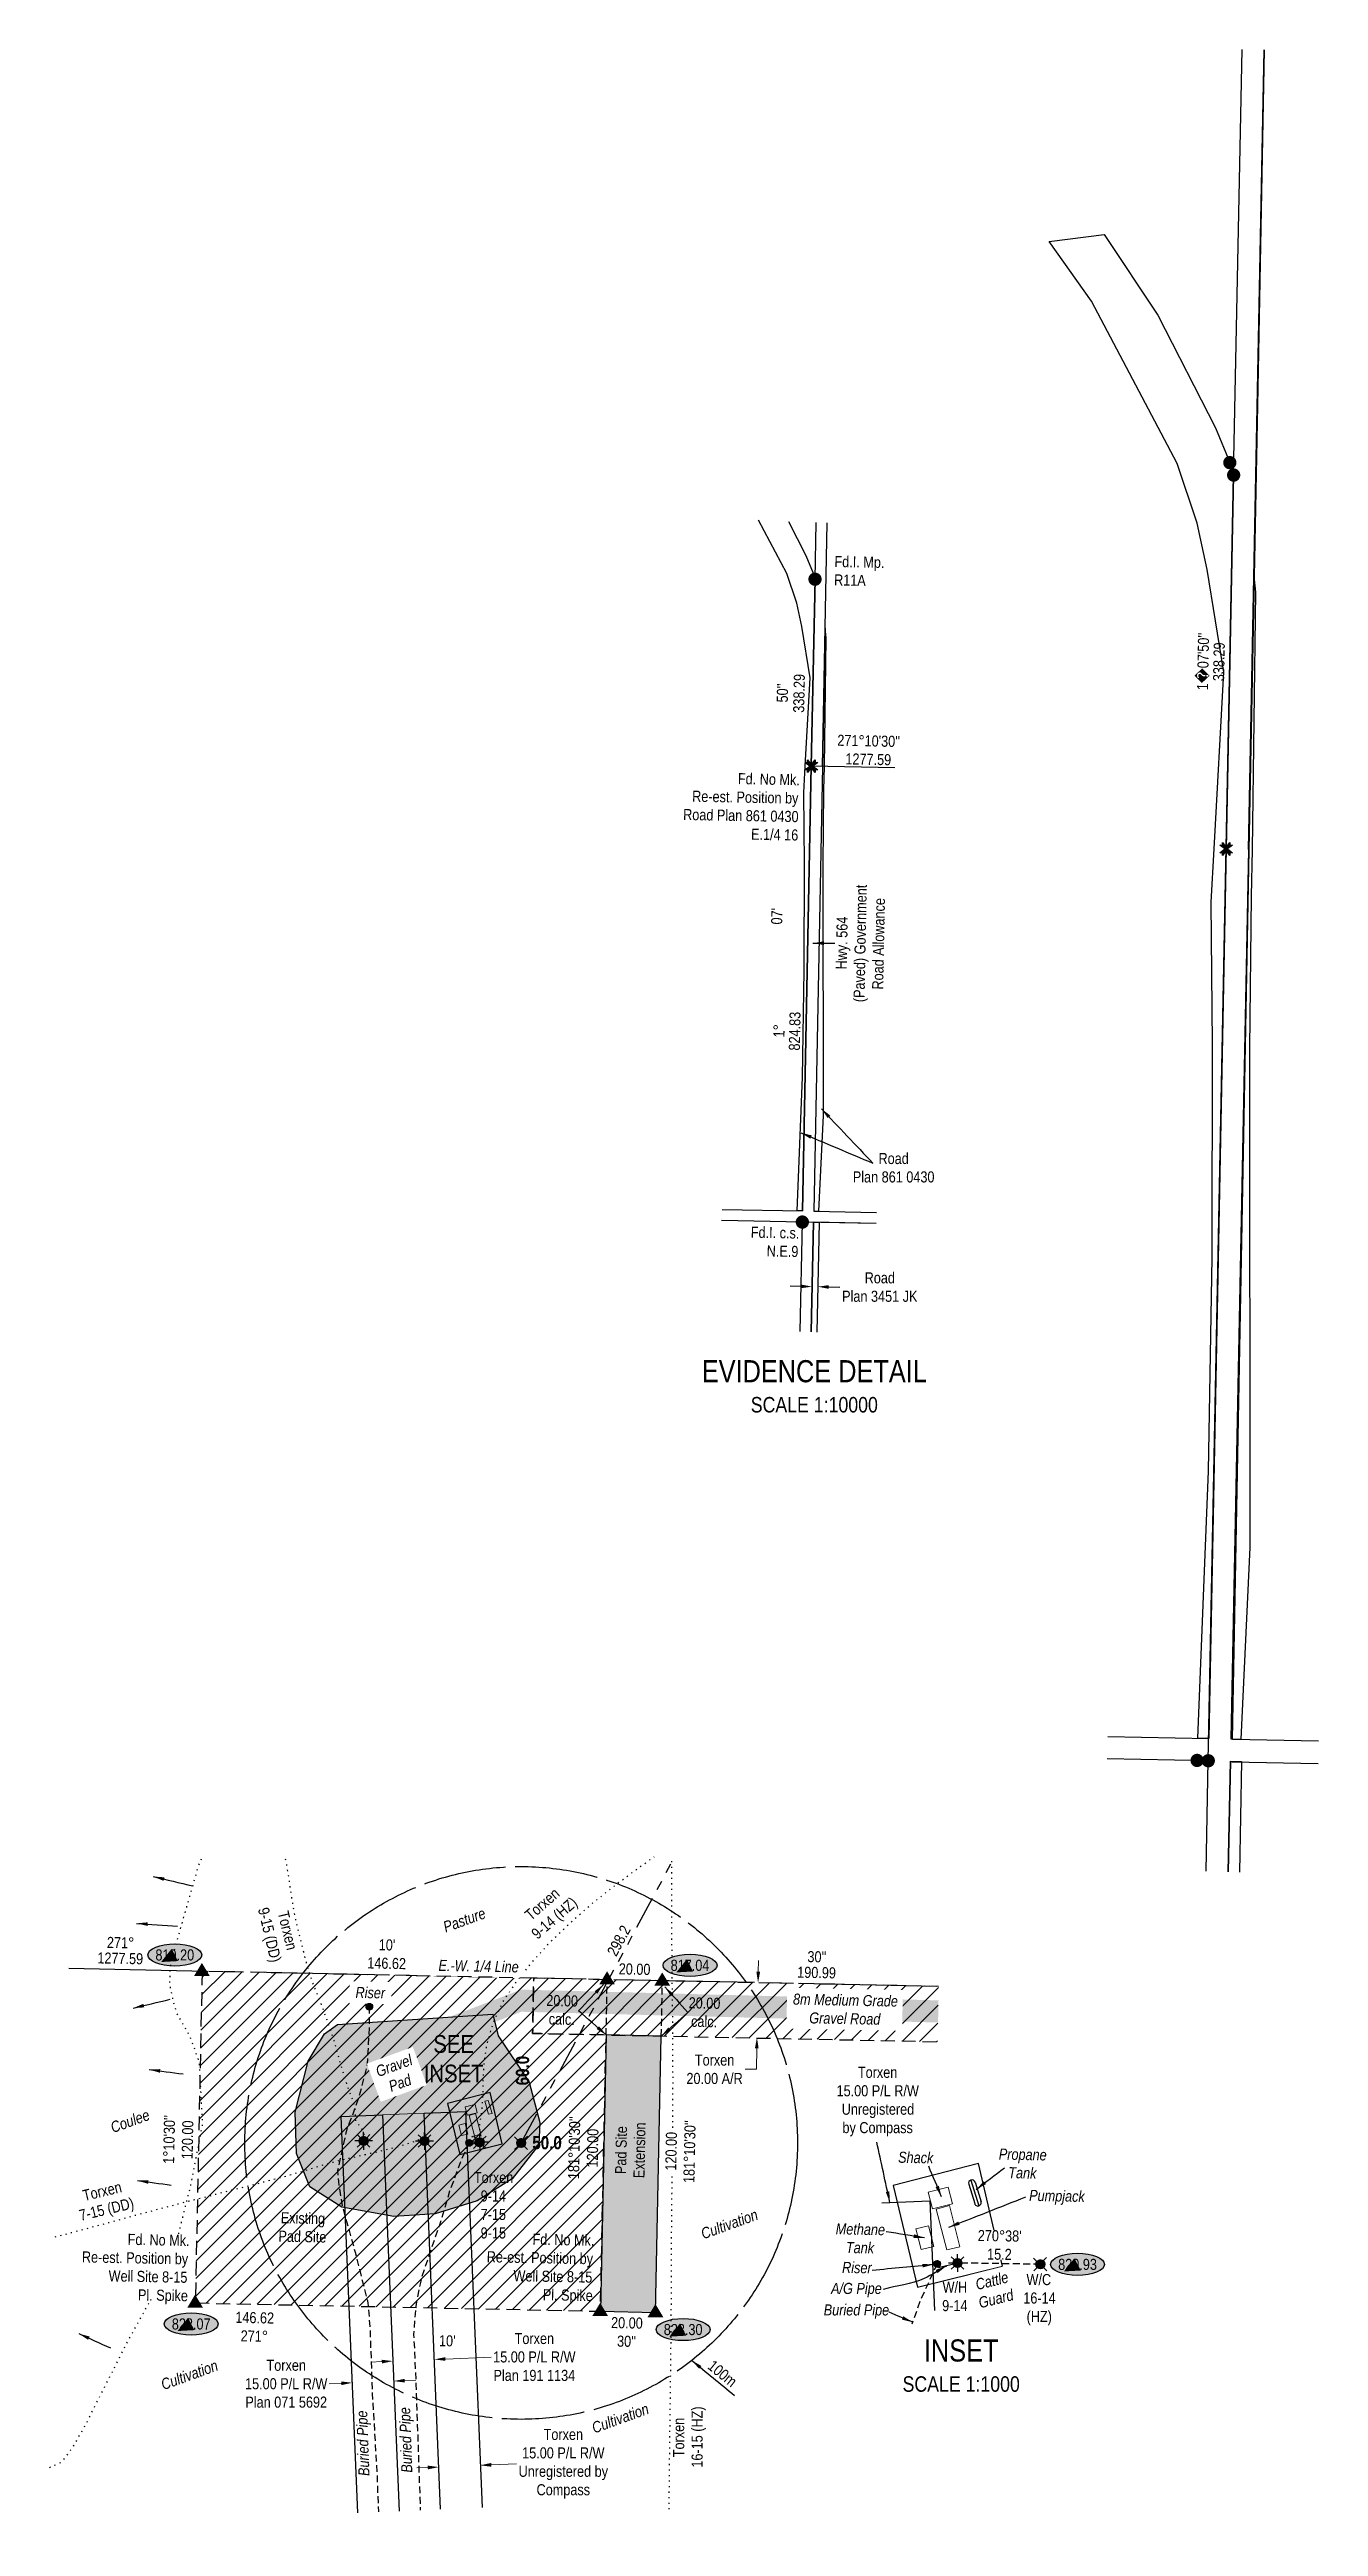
# Model space of a CAD drawing. Extents: x 396737 to 401088, y 5683157 to 5686607.
# Drawn here: x 396737 to 397885, y 5683479 to 5685718 of the extents above; entities that cross this region are included whole.
import ezdxf
from ezdxf.enums import TextEntityAlignment as Align

# ---------------------------------------------------------------- set-up
doc = ezdxf.new("R2010")
doc.units = 0
doc.header["$LTSCALE"] = 5
doc.header["$PDSIZE"] = 0.5
for name, pattern in [('foc-ACCESSROAD', [3.75, 2.5, -1.25]), ('foc-BUFFER', [16.75, 15, -1.75]), ('foc-DOT', [1, 0.2, -0.8]), ('foc-DRILLPATH', [14.75, 6, -1.75, 1.75, -1.75, 1.75, -1.75]), ('foc-QUARTERLINE', [33, 25, -3, 2, -3]), ('foc-TIELINE', [1.875, 1.25, -0.625]), ('foc-TOPO', [1, 0.2, -0.8]), ('foc-TRAV', [1.875, 1.25, -0.625]), ('UG_PIPE', [1.875, 1.25, -0.625])]:
    doc.linetypes.add(name, pattern=pattern)
doc.layers.get('Defpoints').update_dxf_attribs({"color": 9})
for name, color, linetype in [('AB_SEC_N83UTMz12', 7, 'Continuous'), ('ABADATA-DRILL', 8, 'foc-DOT'), ('ABADATA-DRILL-T', 8, 'Continuous'), ('AS-FENCE', 48, 'foc-FENCE'), ('AS-PIPE-AG', 44, 'Continuous'), ('AS-PIPE-UG', 44, 'UG_PIPE'), ('AS-PIPE-UG-T', 44, 'Continuous'), ('AS-ROADS', 254, 'Continuous'), ('AS-SYMBOL', 7, 'Continuous'), ('AUX-BUFFER', 7, 'foc-BUFFER'), ('C-AR', 13, 'foc-ACCESSROAD'), ('C-RW', 13, 'Continuous'), ('C-WS', 13, 'foc-ACCESSROAD'), ('DETAIL-T', 7, 'Continuous'), ('L-BD', 7, 'Continuous'), ('L-MON', 1, 'Continuous'), ('L-QSEC', 8, 'foc-QUARTERLINE'), ('L-ROAD-T', 7, 'Continuous'), ('L-SEC', 7, 'Continuous'), ('L-TITLEDB', 4, 'Continuous'), ('P-ELEVATION', 7, 'Continuous'), ('P-PDRILLPATH', 12, 'foc-DRILLPATH'), ('P-PROPOSED', 10, 'Continuous'), ('P-PROPOSED-EXISTING-H', 59, 'Continuous'), ('P-PROPOSED-H', 21, 'Continuous'), ('P-TRAV', 4, 'foc-TRAV'), ('P-TXT', 4, 'Continuous'), ('T-GENERAL', 48, 'foc-TOPO'), ('T-SLOPE', 48, 'Continuous'), ('T-TIE', 201, 'foc-TIELINE')]:
    doc.layers.add(name, color=color, linetype=linetype)
for name, color, linetype, lineweight in [('AS-GENERAL', 48, 'Continuous', 18), ('C-AR-T', 13, 'Continuous', 9), ('C-RW-T', 13, 'Continuous', 9), ('C-WS-T', 13, 'Continuous', 9), ('T-TEXT', 48, 'Continuous', 18)]:
    doc.layers.add(name, color=color, linetype=linetype, lineweight=lineweight)
doc.layers.add('P-75m DRAINAGE AREA', color=7, linetype='Continuous', true_color=0xf1f8f1)
doc.styles.add('60L', font='ARIALN.TTF', dxfattribs={"height": 7.35})
doc.styles.add('80', font='ARIALN.TTF', dxfattribs={"height": 10})
doc.styles.add('80CG', font='ARIALN.TTF', dxfattribs={"height": 10})
doc.styles.add('80L', font='ARIALN.TTF', dxfattribs={"height": 10})
doc.styles.add('80LS', font='ARIALNI.TTF', dxfattribs={"height": 10})
doc.styles.add('foc-LtypeFont', font='ARIALN.TTF', dxfattribs={"height": 7.35})
doc.linetypes.add('foc-FENCE', pattern='A,10,-1,["X",foc-LtypeFont,S=0.2,R=0,X=-0.625,Y=-0.75],-1.24', length=12.24)
doc.dimstyles.new('Compass 5 000', dxfattribs={"dimscale": 5, "dimtxt": 9, "dimasz": 2, "dimexe": 0.2, "dimexo": 0.0625, "dimgap": 0.5, "dimtad": 0, "dimtih": 1, "dimtoh": 1, "dimzin": 0, "dimdsep": 46, "dimtxsty": '80CG', "dimcen": 0.1, "dimse1": 1, "dimse2": 1, "dimclrd": 256, "dimclrt": 256, "dimaunit": 1, "dimadec": 4, "dimazin": 0, "dimtfac": 0.06, "dimtofl": 0, "dimtmove": 0, "dimatfit": 1, "dimfxl": 0.2, "dimtolj": 1, "dimtzin": 0, "dimlwd": -1, "dimarcsym": 0})
pattern_1 = [(45, (162.951, 2318.957), (-7.85451839, 7.85451839), [])]

msp = doc.modelspace()

# ---------------------------------------------------------------- texts
at = {"insert": (397337.9, 5683629.785), "char_height": 9.9959, "attachment_point": 1, "rotation": 320.799737, "style": '60L'}
msp.add_mtext_dynamic_manual_height_columns('100m', width=28.38028, gutter_width=47.481, heights=[0], dxfattribs=at)
at = {"layer": 'ABADATA-DRILL', "char_height": 10, "attachment_point": 1, "style": '80L'}
for s, insert, rotation in [('\\pi10.09681;Torxen\\P\\pi3.44947;9-14 (HZ)', (397158.423, 5684026.833), 40.902108), ('\\pi10.09681;Torxen\\P\\pi2.81509;9-15 (DD)', (396950.922, 5684045.769), 283.570844), ('\\pi10.09681;Torxen\\P\\pi0.64933;16-15 (HZ)', (397301.232, 5683531.094), 90.03146)]:
    msp.add_mtext_dynamic_manual_height_columns(s, width=54.75705, gutter_width=50, heights=[0], dxfattribs=dict(at, insert=insert, rotation=rotation))
at = {"layer": 'AS-GENERAL', "style": '80LS'}
for s, height, p in [('Coulee', 9.9957, (396794.752, 5683834.206)), ('Cultivation', 9.99569, (397328.642, 5683738.142)), ('Cultivation', 9.99569, (396840.349, 5683601.8)), ('Cultivation', 9.99569, (397229.995, 5683562.619))]:
    msp.add_text(s, height=height, rotation=20, dxfattribs=at).set_placement(p)
at = {"layer": 'AS-PIPE-UG', "insert": (397437.106, 5683679.367), "char_height": 9.99569, "attachment_point": 1, "style": '80LS', "bg_fill": 3, "box_fill_scale": 1.15, "bg_fill_color": 256, "bg_fill_true_color": 256, "bg_fill_transparency": 0}
msp.add_mtext_dynamic_manual_height_columns('\\pi0.29544;Buried Pipe', width=59.01044, gutter_width=50, heights=[0], dxfattribs=at)
at = {"layer": 'C-AR-T', "insert": (397440.282, 5683894.189), "char_height": 9.99592, "width": 90.58827, "attachment_point": 1, "style": '80L'}
msp.add_mtext('\\pi28.01946;Torxen\\P\\pi8.72652;15.00 P/L R/W\\P\\pi13.37674;Unregistered\\P\\pi14.05859;by Compass', dxfattribs=at)
at = {"layer": 'C-WS-T', "style": '80L'}
for s, p in [('Torxen', (397121.035, 5683789.109)), ('9-14', (397127.195, 5683772.402)), ('7-15', (397127.116, 5683755.694)), ('9-15', (397127.15, 5683738.986))]:
    msp.add_text(s, height=10, dxfattribs=at).set_placement(p)
at = {"layer": 'C-WS-T', "char_height": 10, "attachment_point": 1, "style": '80L'}
for s, width, insert in [('\\pi6.89859;W/H \\P\\pi6.52342;9-14', 34.94997, (397537.979, 5683699.947)), ('\\pi10.97573;W/C \\P\\pi8.04258;16-14\\P\\pi11.03712;(HZ)', 43.58857, (397609.819, 5683706.828))]:
    msp.add_mtext_dynamic_manual_height_columns(s, width=width, gutter_width=50, heights=[0], dxfattribs=dict(at, insert=insert))
at = {"layer": 'DETAIL-T', "color": 3, "attachment_point": 5, "style": '80CG'}
for s, insert, char_height, width in [('EVIDENCE DETAIL\\P{\\H0.7x;SCALE 1:10000}', (397428.886, 5684509.34), 19.99184, 202.92755), ('{\\fArial Narrow|b1|i0|c0|p34;50.0}', (397187.204, 5683825.497), 11.9951, 53.76971), ('INSET\\P{\\H0.7x;SCALE 1:1000}', (397561.711, 5683623.941), 19.99184, 105.46255)]:
    msp.add_mtext(s, dxfattribs=dict(at, insert=insert, char_height=char_height, width=width))
at = {"layer": 'DETAIL-T', "color": 3, "insert": (397165.041, 5683890.754), "char_height": 11.9951, "width": 53.76971, "attachment_point": 5, "rotation": 90, "style": '80CG'}
msp.add_mtext('{\\fArial Narrow|b1|i0|c0|p34;60.0}', dxfattribs=at)
at = {"layer": 'L-BD', "style": '80L'}
for s, rotation, p in [("1�07'50''", 88.8692, (397779.769, 5685164.774)), ('338.29', 88.8692, (397794.76, 5685164.478)), ("50''", 88.8692, (397400.045, 5685136.281)), ('338.29', 88.8692, (397415.036, 5685135.985)), ("07'", 88.8704, (397394.934, 5684934.446)), ('1°', 88.8704, (397396.89, 5684830.829)), ('824.83', 88.8704, (397411.131, 5684830.548)), ('298.2', 61.7265, (397252.109, 5684008.199)), ('271°', 358.8244, (396801.531, 5684006.484)), ('1277.59', 358.8244, (396801.239, 5683992.243)), ('20.00', 358.8244, (397266.36, 5683982.5)), ('190.99', 358.8244, (397430.948, 5683979.433)), ("30''", 358.8244, (397431.24, 5683993.674))]:
    msp.add_text(s, height=9.9959, rotation=rotation, dxfattribs=at).set_placement(p, align=Align.MIDDLE)
at = {"layer": 'L-BD', "attachment_point": 2, "style": '80L'}
for s, insert, char_height, width, rotation in [("271°10'30'' 1277.59", (397478.16, 5685097.999), 9.99592, 56.94785, 358.8244), ('20.00\\Pcalc.', (397200.957, 5683958.92), 9.9959, 28.86154, 358.8244), ('20.00\\Pcalc.', (397329.702, 5683956.788), 9.9959, 28.86154, 358.8244), ("1°10'30'' 120.00", (396840.385, 5683828.576), 9.99592, 41.59582, 88.8244), ("181°10'30'' 120.00", (397206.695, 5683821.096), 9.99592, 41.59582, 88.8244), ('146.62\\P271°', (396922.922, 5683672.367), 9.9959, 41.59582, 358.8244), ("20.00\\P30'' ", (397259.533, 5683667.676), 9.9959, 41.59582, 358.8244), ("\\P10'", (397097.398, 5683668.113), 9.9959, 14.46654, 358.8244)]:
    msp.add_mtext(s, dxfattribs=dict(at, insert=insert, char_height=char_height, width=width, rotation=rotation))
at = {"layer": 'L-MON', "attachment_point": 1, "rotation": 358.908364, "style": '80L'}
for s, width, insert, char_height in [('Fd.I. Mp.\\PR11A', 62.82448, (397447.21, 5685260.207), 9.9959), ('\\pi49.89541;Fd. No Mk.\\P\\pi8.82081;Re-est. Position by\\P\\pi0.97954;Road Plan 861 0430\\P\\pi62.74145;E.1/4 16', 103.95242, (397310.027, 5685064.828), 9.99591), ('\\pi3.24079;Fd.I. c.s.\\P\\pi17.9551;N.E.9', 45.22225, (397368.318, 5684653.872), 9.99591), ('\\pi49.89541;Fd. No Mk.\\P\\pi8.82081;Re-est. Position by\\P\\pi33.30602;Well Site 8-15\\P\\pi60.1436;Pl. Spike', 103.95242, (397124.277, 5683744.295), 9.99591)]:
    msp.add_mtext_dynamic_manual_height_columns(s, width=width, gutter_width=50, heights=[0], dxfattribs=dict(at, insert=insert, char_height=char_height))
at = {"layer": 'L-ROAD-T', "insert": (397448.677, 5684910.308), "char_height": 9.99182, "width": 117.53022, "attachment_point": 2, "rotation": 88.828806, "style": '80L'}
msp.add_mtext('Hwy. 564\\P(Paved) Government \\PRoad Allowance', dxfattribs=at)
at = {"layer": 'L-TITLEDB', "insert": (397500.623, 5684707.002), "char_height": 9.99592, "attachment_point": 5, "style": '80CG'}
msp.add_mtext('\\A1;Road\\PPlan 861 0430', dxfattribs=at)
at = {"layer": 'P-TXT', "char_height": 10, "attachment_point": 1, "style": '80L'}
for s, insert, rotation in [('\\pi3.84263;Pad Site\\P\\pi0.50362;Extension', (397248.591, 5683793.474), 88.813267), ('\\pi5.5957;Existing \\P\\pi3.84263;Pad Site', (396940.925, 5683762.892), 358.813267)]:
    msp.add_mtext_dynamic_manual_height_columns(s, width=49.60887, gutter_width=50, heights=[0], dxfattribs=dict(at, insert=insert, rotation=rotation))
at = {"layer": 'T-SLOPE', "insert": (397453.838, 5683717.91), "char_height": 9.99569, "attachment_point": 1, "rotation": 358.830191, "style": '80LS', "bg_fill": 2}
msp.add_mtext_dynamic_manual_height_columns('\\pi0.3193;Riser', width=27.8097, gutter_width=50, heights=[0], dxfattribs=at)
at = {"layer": 'T-TEXT', "style": '80LS'}
msp.add_text('Pasture', height=9.9959, rotation=20, dxfattribs=at).set_placement((397112.391, 5684026.916), align=Align.MIDDLE_CENTER)

# ---------------------------------------------------------------- blocks, each defined once
blk = doc.blocks.new('fdia')
at = {"color": 255, "const_width": 1}
blk.add_lwpolyline([(-0.5, 0, 1), (0.5, 0, 1)], format="xyb", close=True, dxfattribs=at)
blk = doc.blocks.new('Fdiaa')
blk.add_blockref('fdia', (0, 0))
blk = doc.blocks.new('fdib')
at = {"color": 1, "const_width": 1.6}
blk.add_lwpolyline([(-0.4, 0, 1), (0.4, 0, 1)], format="xyb", close=True, dxfattribs=at)
at = {"color": 1}
blk.add_circle((0, 0), 0.8, dxfattribs=at)
blk = doc.blocks.new('Fdibb')
blk.add_blockref('fdib', (0, 0))
blk = doc.blocks.new('fdicc')
for name in ['Fdibb', 'Fdiaa']:
    blk.add_blockref(name, (0, 0))
blk = doc.blocks.new('FDI')
blk.add_blockref('fdicc', (0, 0))
blk = doc.blocks.new('TEMP')
h = blk.add_hatch(color=255)
h.dxf.hatch_style = 1
h.paths.add_polyline_path([(0, 0.25), (-0.67, 1.15), (-0.67, 0.67), (-1.15, 0.67), (-0.25, 0), (-1.15, -0.67), (-0.67, -0.67), (-0.67, -1.15), (0, -0.25), (0.67, -1.15), (0.67, -0.67), (1.15, -0.67), (0.25, 0), (1.15, 0.67), (0.67, 0.67), (0.67, 1.15)])
h.paths.add_polyline_path([(0.57, 0.85), (0.57, 0.57), (0.85, 0.57), (0.08, 0), (0.85, -0.57), (0.57, -0.57), (0.57, -0.85), (0, -0.08), (-0.57, -0.85), (-0.57, -0.57), (-0.85, -0.57), (-0.08, 0), (-0.85, 0.57), (-0.57, 0.57), (-0.57, 0.85), (0, 0.08)], flags=16)
h = blk.add_hatch(color=1)
h.dxf.hatch_style = 1
h.paths.add_polyline_path([(0, 0.08), (-0.57, 0.85), (-0.57, 0.57), (-0.85, 0.57), (-0.08, 0), (-0.85, -0.57), (-0.57, -0.57), (-0.57, -0.85), (0, -0.08), (0.57, -0.85), (0.57, -0.57), (0.85, -0.57), (0.08, 0), (0.85, 0.57), (0.57, 0.57), (0.57, 0.85)])
at = {"color": 1}
for p, q in [((-0.08, 0), (0.08, 0)), ((0, 0.08), (0, -0.08))]:
    blk.add_line(p, q, dxfattribs=at)
at = {"color": 255, "flags": 128}
blk.add_lwpolyline([(-0.25, 0), (-1.15, 0.67), (-0.67, 0.67), (-0.67, 1.15), (0, 0.25), (0.67, 1.15), (0.67, 0.67), (1.15, 0.67), (0.25, 0), (1.15, -0.67), (0.67, -0.67), (0.67, -1.15), (0, -0.25), (-0.67, -1.15), (-0.67, -0.67), (-1.15, -0.67)], close=True, dxfattribs=at)
at = {"color": 1, "flags": 128}
blk.add_lwpolyline([(-0.08, 0), (-0.85, 0.57), (-0.57, 0.57), (-0.57, 0.85), (0, 0.08), (0.57, 0.85), (0.57, 0.57), (0.85, 0.57), (0.08, 0), (0.85, -0.57), (0.57, -0.57), (0.57, -0.85), (0, -0.08), (-0.57, -0.85), (-0.57, -0.57), (-0.85, -0.57)], close=True, dxfattribs=at)
blk = doc.blocks.new('GAS')
h = blk.add_hatch(color=255)
h.dxf.hatch_style = 1
edge = h.paths.add_edge_path()
edge.add_arc((0, 0), 0.9, 0, 360)
for p, q in [((-0.81, 0), (-1.62, 0)), ((-0.57, 0.57), (-1.14, 1.14)), ((0, 0.81), (0, 1.62)), ((0.57, 0.57), (1.14, 1.14)), ((1.62, 0), (0.81, 0)), ((-0.57, -0.57), (-1.14, -1.14)), ((0, -0.81), (0, -1.62)), ((1.14, -1.14), (0.57, -0.57))]:
    blk.add_line(p, q)
blk.add_circle((0, 0), 0.8)
blk = doc.blocks.new('RISER')
h = blk.add_hatch(color=255)
h.dxf.hatch_style = 1
edge = h.paths.add_edge_path()
edge.add_arc((0, 0), 0.7, 0, 360)
blk.add_hatch(color=48).paths.add_polyline_path([(0.58, -0.15), (-0.58, -0.15, 0.774597)])
at = {"color": 48}
blk.add_line((-0.58, -0.15), (0.58, -0.15), dxfattribs=at)
blk.add_circle((0, 0), 0.6, dxfattribs=at)
blk = doc.blocks.new('STRIA')
blk.add_hatch(color=255).paths.add_polyline_path([(-0.04, 1.52), (-1.47, -0.87), (1.39, -0.87)])
blk = doc.blocks.new('STRIAA')
blk.add_blockref('STRIA', (0, 0))
blk = doc.blocks.new('STRIB')
at = {"color": 1}
blk.add_solid([(-1.12, -0.67), (-0.04, 1.13), (1.04, -0.67)], dxfattribs=at)
blk = doc.blocks.new('STRIBB')
blk.add_blockref('STRIB', (0, 0))
blk = doc.blocks.new('STRICC')
for name in ['STRIAA', 'STRIBB']:
    blk.add_blockref(name, (0, 0))
blk = doc.blocks.new('fdspike')
blk.add_blockref('STRICC', (0, 0))
blk = doc.blocks.new('TRIA')
blk.add_hatch(color=255).paths.add_polyline_path([(-0.04, 1.52), (-1.47, -0.87), (1.39, -0.87)])
blk = doc.blocks.new('TRIAA')
blk.add_blockref('TRIA', (0, 0))
blk = doc.blocks.new('TRIB')
at = {"color": 1}
blk.add_lwpolyline([(-1.12, -0.67), (-0.04, 1.13), (1.04, -0.67)], close=True, dxfattribs=at)
blk = doc.blocks.new('TRIBB')
blk.add_blockref('TRIB', (0, 0))
blk = doc.blocks.new('TRICC')
for name in ['TRIAA', 'TRIBB']:
    blk.add_blockref(name, (0, 0))
blk = doc.blocks.new('plspike')
blk.add_blockref('TRICC', (0, 0))
blk = doc.blocks.new('WC')
at = {"layer": 'L-MON'}
h = blk.add_hatch(color=255, dxfattribs=at)
h.dxf.hatch_style = 1
edge = h.paths.add_edge_path()
edge.add_arc((0, 0), 0.9, 0, 360)
at = {"layer": 'L-MON', "color": 240, "flags": 128}
for points in [[(-0.62, 0.5), (-1.23, 1.12)], [(0.52, 0.61), (1.13, 1.21)], [(-1.18, -1.18), (-0.56, -0.57)], [(1.16, -1.18), (0.56, -0.57)]]:
    blk.add_lwpolyline(points, dxfattribs=at)
at = {"layer": 'L-MON', "color": 240}
for radius in [0.8, 0.373]:
    blk.add_circle((0, 0), radius, dxfattribs=at)
blk = doc.blocks.new('*D440')
at = {"layer": 'C-AR-T', "transparency": 16777216}
for p, q in [((397378.2, 5683980.2), (397378.4, 5683990.2)), ((397376.8, 5683910.9), (397376.5, 5683891.9)), ((397376.5, 5683891.9), (397366.5, 5683891.9))]:
    blk.add_line(p, q, dxfattribs=at)
for points in [[(397376.5, 5683980.2), (397379.9, 5683980.1), (397378, 5683970.2)], [(397375.2, 5683910.9), (397378.5, 5683910.9), (397377, 5683920.9)]]:
    blk.add_solid(points, dxfattribs=at)
at = {"layer": 'Defpoints', "color": 0, "transparency": 16777216}
for p in [(397379.7, 5683970.1), (397377, 5683920.9), (397378.7, 5683920.9)]:
    blk.add_point(p, dxfattribs=at)
at = {"layer": 'C-AR-T', "transparency": 16777216, "insert": (397338.7, 5683891.9), "char_height": 10, "attachment_point": 5, "style": '80CG'}
blk.add_mtext('\\A1;Torxen\\P20.00 A/R', dxfattribs=at)
blk = doc.blocks.new('*D441')
at = {"layer": 'C-RW-T', "transparency": 16777216}
for p, q in [((397037.8, 5683627.6), (397027.8, 5683627.2)), ((397095.3, 5683630), (397136.6, 5683631.8))]:
    blk.add_line(p, q, dxfattribs=at)
for points in [[(397037.7, 5683629.3), (397037.9, 5683626), (397047.8, 5683628.1)], [(397095.2, 5683631.7), (397095.3, 5683628.4), (397085.3, 5683629.6)]]:
    blk.add_solid(points, dxfattribs=at)
at = {"layer": 'Defpoints', "color": 0, "transparency": 16777216}
for p in [(397085.3, 5683629.6), (397048.8, 5683605.3), (397086.2, 5683606.9)]:
    blk.add_point(p, dxfattribs=at)
at = {"layer": 'C-RW-T', "transparency": 16777216, "insert": (397175.7, 5683631.8), "char_height": 10, "attachment_point": 5, "style": '80CG'}
blk.add_mtext('\\A1;Torxen\\P15.00 P/L R/W\\PPlan 191 1134', dxfattribs=at)
blk = doc.blocks.new('*D442')
at = {"layer": 'C-RW-T', "transparency": 16777216}
for p, q in [((397001.1, 5683608), (396990.3, 5683607.6)), ((397058.5, 5683610.4), (397068.5, 5683610.9))]:
    blk.add_line(p, q, dxfattribs=at)
for points in [[(397001.1, 5683609.7), (397001.2, 5683606.4), (397011.1, 5683608.5)], [(397058.5, 5683612.1), (397058.6, 5683608.8), (397048.6, 5683610)]]:
    blk.add_solid(points, dxfattribs=at)
at = {"layer": 'Defpoints', "color": 0, "transparency": 16777216}
for p in [(397010.9, 5683614.8), (397011.1, 5683608.5), (397048.3, 5683616.4)]:
    blk.add_point(p, dxfattribs=at)
at = {"layer": 'C-RW-T', "transparency": 16777216, "insert": (396951.3, 5683607.6), "char_height": 10, "attachment_point": 5, "style": '80CG'}
blk.add_mtext('\\A1;Torxen\\P15.00 P/L R/W\\PPlan 071 5692', dxfattribs=at)
blk = doc.blocks.new('*U444')
at = {"color": 48}
for p, q in [((-1.83, 3.92), (-0.75, 0.4)), ((-0.69, 4.28), (0.4, 0.75))]:
    blk.add_line(p, q, dxfattribs=at)
for centre, start, end in [((-1.26, 4.1), 17.0872, 197.0872), ((-0.18, 0.57), 197.0872, 377.0872)]:
    blk.add_arc(centre, 0.6, start, end, dxfattribs=at)
at = {"layer": 'Defpoints'}
blk.add_line((-1.44, 4.67), (0, 0), dxfattribs=at)
blk = doc.blocks.new('*D450')
at = {"layer": 'Defpoints', "color": 0, "transparency": 16777216}
for p in [(397427.1, 5684608.8), (397432.1, 5684608.7), (397432, 5684599.5)]:
    blk.add_point(p, dxfattribs=at)
at = {"layer": 'L-TITLEDB', "transparency": 16777216}
for p, q in [((397416.9, 5684599.8), (397406.9, 5684600)), ((397441.9, 5684599.3), (397451.9, 5684599.1))]:
    blk.add_line(p, q, dxfattribs=at)
for points in [[(397417, 5684601.4), (397416.9, 5684598.1), (397426.9, 5684599.6)], [(397442, 5684600.9), (397441.9, 5684597.6), (397432, 5684599.5)]]:
    blk.add_solid(points, dxfattribs=at)
at = {"layer": 'L-TITLEDB', "transparency": 16777216, "insert": (397488.1, 5684599.1), "char_height": 10, "attachment_point": 5, "style": '80CG'}
blk.add_mtext('\\A1;Road\\PPlan 3451 JK', dxfattribs=at)
blk = doc.blocks.new('we')
at = {"layer": 'P-ELEVATION'}
h = blk.add_hatch(color=111, dxfattribs=at)
h.dxf.hatch_style = 1
edge = h.paths.add_edge_path()
edge.add_ellipse((0, 0), major_axis=(-24.4, 0), ratio=0.410256, start_angle=0, end_angle=360)
at = {"layer": 'P-ELEVATION', "color": 7, "flags": 128}
blk.add_lwpolyline([(0, 0, 12.5, 0, 0), (-12.4, -6.4, 0, 0, 0)], format="xyseb", dxfattribs=at)
at = {"layer": 'P-ELEVATION', "color": 7}
blk.add_ellipse((0, 0), major_axis=(-24.4, 0), ratio=0.410256, dxfattribs=at)
at = {"layer": 'P-ELEVATION', "style": '80'}
blk.add_attdef('ELEVATION', text='', height=10, dxfattribs=at).set_placement((0, 0), align=Align.MIDDLE_CENTER)
blk = doc.blocks.new('*D519')
at = {"layer": 'C-AR-T', "transparency": 16777216}
for p, q in [((397079.3, 5683531.9), (397069.4, 5683531.5)), ((397136.8, 5683534.3), (397159.5, 5683535.3))]:
    blk.add_line(p, q, dxfattribs=at)
for points in [[(397079.3, 5683533.6), (397079.4, 5683530.2), (397089.3, 5683532.3)], [(397136.7, 5683536), (397136.8, 5683532.6), (397126.8, 5683533.9)]]:
    blk.add_solid(points, dxfattribs=at)
at = {"layer": 'Defpoints', "color": 0, "transparency": 16777216}
for p in [(397125, 5683575.4), (397087.6, 5683573.9), (397126.8, 5683533.9)]:
    blk.add_point(p, dxfattribs=at)
at = {"layer": 'C-AR-T', "transparency": 16777216, "insert": (397201.9, 5683535.3), "char_height": 10, "attachment_point": 5, "style": '80CG'}
blk.add_mtext('\\A1;Torxen\\P15.00 P/L R/W\\PUnregistered by\\PCompass', dxfattribs=at)

# ---------------------------------------------------------------- dimensions: what is measured, and where the dimension line sits
at = {"layer": 'C-AR-T', "color": 6}
dim = msp.add_linear_dim(base=(397377.037, 5683920.883), p1=(397379.676, 5683970.143), p2=(397378.702, 5683920.85), angle=268.868164, text='Torxen\\P20.00 A/R', dimstyle='Compass 5 000', dxfattribs=at)
dim.commit()
dim.dimension.update_dxf_attribs({"geometry": '*D440', "text_midpoint": (397338.729, 5683891.919), "dimtype": 161})
at = {"layer": 'L-TITLEDB'}
dim = msp.add_aligned_dim(p1=(397427.112, 5684608.819), p2=(397432.139, 5684608.717), distance=-9.259, text='Road\\PPlan 3451 JK', dimstyle='Compass 5 000', dxfattribs=at)
dim.commit()
dim.dimension.update_dxf_attribs({"geometry": '*D450', "text_midpoint": (397488.072, 5684599.054)})

# ---------------------------------------------------------------- hatches: boundary and pattern name
at = {"layer": 'AS-ROADS'}
h = msp.add_hatch(color=256, dxfattribs=at)
h.dxf.hatch_style = 1
edge = h.paths.add_edge_path()
edge.add_line((397540.789, 5683934.235), (397541.203, 5683954.231))
edge.add_line((397541.203, 5683954.231), (397164.291, 5683963.951))
edge.add_arc((397164.033, 5683953.954), 10, 88.522766, 91.771033)
edge.add_line((397163.724, 5683963.95), (397092.665, 5683936.89))
edge.add_line((397092.665, 5683936.89), (397093.283, 5683916.9))
edge.add_line((397093.283, 5683916.9), (397164.059, 5683943.95))
edge.add_line((397164.059, 5683943.95), (397540.789, 5683934.235))
h = msp.add_hatch(color=256, dxfattribs=at)
h.dxf.hatch_style = 1
h.paths.add_polyline_path([(397138.245, 5683941.836), (397143.12, 5683922.196), (397171.012, 5683880.351), (397180.777, 5683843.771), (397179.822, 5683823.661), (397155.515, 5683792.851), (397124.097, 5683773.041), (397086.035, 5683761.116), (397048.59, 5683758.923), (397001.49, 5683767.351), (396972.797, 5683785.701), (396960.675, 5683815.836), (396959.42, 5683853.158), (396971.167, 5683899.193), (396985.882, 5683923.976), (396997.7, 5683932.408)])
at = {"layer": 'P-PROPOSED-EXISTING-H'}
h = msp.add_hatch(dxfattribs=at)
h.set_pattern_fill('ANSI31', color=256, scale=3.498572)
h.set_pattern_definition(pattern_1)
h.paths.add_polyline_path([(397175.141, 5683974.31), (396875.267, 5683980.536), (396869.13, 5683680.656), (397235.44, 5683673.176), (397240.615, 5683922.984), (397174.121, 5683924.341)])
h = msp.add_hatch(dxfattribs=at)
h.set_pattern_fill('ANSI31', color=256, scale=3.498572)
h.set_pattern_definition(pattern_1)
h.paths.add_polyline_path([(397540.216, 5683916.869), (397541.236, 5683966.839), (397175.141, 5683974.31), (397174.121, 5683924.341)])
at = {"layer": 'P-PROPOSED-H'}
h = msp.add_hatch(color=256, dxfattribs=at)
h.dxf.hatch_style = 1
h.paths.add_polyline_path([(397235.44, 5683673.176), (397285.417, 5683672.126), (397290.532, 5683921.965), (397240.615, 5683922.984)])

# ---------------------------------------------------------------- linework, layer by layer
at = {"layer": 'AB_SEC_N83UTMz12'}
for p, q in [((397829.965, 5685396.065), (397836.112, 5685717.645)), ((397822.281, 5684994.074), (397829.965, 5685396.065)), ((397814.604, 5684592.087), (397822.281, 5684994.074)), ((397806.927, 5684190.1), (397814.604, 5684592.087)), ((397884.809, 5684188.495), (397806.927, 5684190.1)), ((397806.543, 5684170.003), (397884.395, 5684168.399))]:
    msp.add_line(p, q, dxfattribs=at)
at = {"layer": 'ABADATA-DRILL', "flags": 128}
for points in [[(397020.815, 5683827.789), (397020.815, 5683827.789), (397020.992, 5683827.86), (397021.822, 5683833.17), (397019.041, 5683839.276), (397014.473, 5683844.717), (397013.917, 5683848.254), (397014.121, 5683848.45), (397014.111, 5683849.2), (397014.015, 5683850.677), (397013.857, 5683852.781), (397013.535, 5683855.488), (397013.002, 5683858.874), (397012.026, 5683862.669), (397010.507, 5683866.799), (397008.672, 5683871.386), (397006.869, 5683876.298), (397005.099, 5683881.659), (397003.218, 5683887.722), (397001.223, 5683894.338), (396999.091, 5683901.606), (396996.922, 5683909.525), (396994.561, 5683917.874), (396991.756, 5683926.506), (396988.631, 5683935.419), (396985.386, 5683944.61), (396981.893, 5683953.855), (396978.267, 5683962.754), (396974.866, 5683971.597), (396971.965, 5683980.431), (396969.509, 5683989.056), (396967.23, 5683997.753), (396964.931, 5684006.7), (396962.615, 5684016.047), (396960.353, 5684025.594), (396958.44, 5684035.109), (396956.782, 5684044.868), (396955.275, 5684054.7), (396953.89, 5684064.329), (396952.329, 5684073.961), (396950.448, 5684083.801), (396950.408, 5684083.966)], [(397125.03, 5683826.291), (397125.03, 5683826.291), (397125.036, 5683826.616), (397125.568, 5683826.93), (397126.086, 5683826.595), (397125.68, 5683826.278), (397125.284, 5683826.486), (397124.884, 5683826.518), (397124.506, 5683826.351), (397124.282, 5683826.38), (397124.008, 5683826.461), (397123.585, 5683826.569), (397123.163, 5683826.702), (397122.718, 5683826.961), (397122.374, 5683827.293), (397122.082, 5683827.724), (397121.743, 5683828.231), (397121.498, 5683828.511), (397121.277, 5683828.74), (397121.032, 5683828.97), (397120.812, 5683829.224), (397120.493, 5683829.531), (397120.198, 5683829.786), (397120.052, 5683830.014), (397119.957, 5683830.266), (397119.788, 5683830.545), (397119.644, 5683830.873), (397119.353, 5683831.303), (397118.786, 5683831.715), (397118.49, 5683831.921), (397118.834, 5683831.639), (397119.547, 5683831.05), (397120.39, 5683830.658), (397121.219, 5683830.867), (397121.737, 5683831.756), (397121.756, 5683832.706), (397121.44, 5683833.163), (397121.33, 5683832.69), (397121.708, 5683831.582), (397122.089, 5683830.575), (397122.424, 5683829.818), (397122.712, 5683829.237), (397122.852, 5683828.709), (397123.043, 5683828.255), (397123.335, 5683827.849), (397123.704, 5683827.542), (397123.876, 5683827.389), (397123.75, 5683827.341), (397123.372, 5683827.173), (397123.088, 5683826.704), (397123.004, 5683826.255), (397123.046, 5683825.854), (397123.239, 5683825.526), (397123.507, 5683825.145), (397123.673, 5683824.667), (397123.887, 5683824.113), (397124.128, 5683823.683), (397124.546, 5683823.3), (397125.139, 5683822.963), (397125.786, 5683822.775), (397126.185, 5683822.717), (397126.362, 5683822.839), (397126.491, 5683823.011), (397126.618, 5683823.134), (397127.027, 5683823.576), (397127.508, 5683825.142), (397127.734, 5683827.762), (397127.621, 5683830.915), (397127.038, 5683834.278), (397126.437, 5683838.09), (397126.452, 5683842.641), (397127.396, 5683848.673), (397128.64, 5683857.201), (397129.34, 5683868.639), (397129.544, 5683882.813), (397130.434, 5683898.773), (397132.866, 5683914.328), (397138.793, 5683934.666), (397147.279, 5683952.902), (397159.748, 5683971.51), (397175.177, 5683990.584), (397192.247, 5684009.227), (397210.875, 5684026.963), (397229.192, 5684042.83), (397252.179, 5684060.981), (397274.126, 5684077.102), (397284.135, 5684083.966)], [(397297.694, 5683494.101), (397297.729, 5683507.628), (397298.228, 5683554.477), (397298.825, 5683601.274), (397299.374, 5683648.123), (397299.722, 5683694.975), (397299.846, 5683741.832), (397300.27, 5683788.707), (397300.819, 5683835.556), (397301.118, 5683882.434), (397300.942, 5683929.321), (397300.391, 5683976.216), (397300.04, 5684023.107), (397299.964, 5684069.968), (397299.896, 5684083.966)], [(397074.997, 5683826.164), (397074.997, 5683826.164), (397074.975, 5683826.315), (397074.347, 5683827.452), (397072.422, 5683828.716), (397071.389, 5683828.311), (397070.555, 5683827.877), (397068.767, 5683827.237), (397065.065, 5683825.885), (397059.073, 5683823.828), (397050.924, 5683821.413), (397040.973, 5683818.933), (397029.819, 5683816.303), (397016.579, 5683813.138), (397001.335, 5683809.763), (396985.548, 5683805.548), (396968.491, 5683800.258), (396949.225, 5683794.587), (396926.807, 5683788.777), (396901.829, 5683782.544), (396876.241, 5683775.797), (396849.476, 5683768.948), (396821.098, 5683761.456), (396792.16, 5683753.499), (396762.523, 5683745.557), (396741.831, 5683740.133)]]:
    msp.add_lwpolyline(points, dxfattribs=at)
at = {"layer": 'AS-FENCE', "flags": 128}
for points in [[(397108.22, 5683814.948), (397146.675, 5683824.541), (397135.827, 5683870.888), (397097.167, 5683861.003)], [(397522.224, 5683694.87), (397599.134, 5683714.055), (397577.439, 5683806.75), (397500.119, 5683786.98)]]:
    msp.add_lwpolyline(points, close=True, dxfattribs=at)
at = {"layer": 'AS-PIPE-AG', "flags": 128}
for points in [[(397125.902, 5683825.751), (397117.31, 5683823.533), (397116.697, 5683825.353)], [(397558.429, 5683716.78), (397541.244, 5683712.345), (397540.019, 5683715.985)]]:
    msp.add_lwpolyline(points, dxfattribs=at)
at = {"layer": 'AS-PIPE-UG', "flags": 128}
for points in [[(397026.49, 5683948.523), (397026.287, 5683929.271), (397024.505, 5683896.551), (397017.11, 5683866.876), (397012.822, 5683854.863), (397006.125, 5683838.013), (396997.697, 5683800.373), (396998.47, 5683790.353), (397002.072, 5683767.873), (397013.64, 5683726.656), (397025.177, 5683680.788), (397026.967, 5683659.266), (397029.145, 5683598.731), (397033.34, 5683527.268), (397034.642, 5683491.746)], [(397116.697, 5683825.353), (397109.415, 5683809.728), (397099.127, 5683781.621), (397089.527, 5683750.193), (397073.595, 5683703.181), (397068.73, 5683679.921), (397066.41, 5683652.153), (397067.257, 5683640.116), (397068.572, 5683607.073), (397070.475, 5683553.801), (397072.525, 5683493.333)], [(397540.019, 5683715.985), (397525.454, 5683684.735), (397516.996, 5683661.623)]]:
    msp.add_lwpolyline(points, dxfattribs=at)
at = {"layer": 'AS-ROADS', "flags": 128}
msp.add_lwpolyline([(397138.245, 5683941.836), (397143.12, 5683922.196), (397171.012, 5683880.351), (397180.777, 5683843.771), (397179.822, 5683823.661), (397155.515, 5683792.851), (397124.097, 5683773.041), (397086.035, 5683761.116), (397048.59, 5683758.923), (397001.49, 5683767.351), (396972.797, 5683785.701), (396960.675, 5683815.836), (396959.42, 5683853.158), (396971.167, 5683899.193), (396985.882, 5683923.976), (396997.7, 5683932.408)], close=True, dxfattribs=at)
at = {"layer": 'C-RW', "flags": 128}
msp.add_lwpolyline([(397016.043, 5683490.968), (397001.042, 5683849.188), (397038.48, 5683850.756), (397053.477, 5683492.534)], dxfattribs=at)
at = {"layer": 'L-BD'}
msp.add_line((397484.695, 5684656.568), (397418.055, 5684657.945), dxfattribs=at)
at = {"layer": 'L-QSEC', "flags": 128}
for points in [[(397501.702, 5685068.563), (397426.182, 5685070.115)], [(397539.612, 5683966.876), (396747.154, 5683983.161)]]:
    msp.add_lwpolyline(points, dxfattribs=at)
at = {"layer": 'L-SEC'}
for p, q in [((397808.095, 5685333.326), (397815.683, 5685718.049)), ((397821.522, 5684994.822), (397835.786, 5685717.652)), ((397801.417, 5684995.237), (397808.095, 5685333.326)), ((397429.52, 5685239.159), (397430.531, 5685290.41)), ((397436.234, 5685069.907), (397440.577, 5685289.995)), ((397426.182, 5685070.115), (397429.52, 5685239.159)), ((397418.253, 5684667.997), (397426.182, 5685070.115)), ((397436.234, 5685069.908), (397428.307, 5684667.779)), ((397785.559, 5684191.003), (397801.417, 5684995.237)), ((397821.522, 5684994.825), (397805.668, 5684190.566)), ((397418.055, 5684657.945), (397345.039, 5684659.337)), ((397345.453, 5684669.385), (397418.253, 5684667.997)), ((397416.046, 5684559.078), (397418.055, 5684657.945)), ((397428.106, 5684657.732), (397426.093, 5684558.664)), ((397484.693, 5684656.531), (397428.106, 5684657.732)), ((397428.307, 5684667.779), (397485.108, 5684666.574)), ((397694.18, 5684192.744), (397785.559, 5684191.003)), ((397785.164, 5684170.899), (397693.796, 5684172.64)), ((397783.133, 5684070.92), (397785.164, 5684170.899)), ((397805.266, 5684170.473), (397803.234, 5684070.504))]:
    msp.add_line(p, q, dxfattribs=at)
at = {"layer": 'L-TITLEDB', "flags": 128}
for points in [[(397785.559, 5684191.003), (397775.76, 5684191.191), (397785.258, 5684432.839), (397788.632, 5684625.948), (397788.881, 5684819.057), (397787.725, 5684947.09), (397790.414, 5684995.441), (397799.303, 5685155.227), (397784.025, 5685248.06), (397775.051, 5685289.786), (397757.023, 5685343.899), (397679.511, 5685490.424), (397641.143, 5685544.344), (397691.07, 5685550.759), (397739.573, 5685477.835), (397791.744, 5685375.952), (397804.652, 5685344.545), (397808.091, 5685333.338), (397801.417, 5684995.237), (397785.559, 5684191.003)], [(397418.253, 5684667.997), (397413.353, 5684668.091), (397418.102, 5684788.915), (397419.789, 5684885.47), (397419.913, 5684982.025), (397419.336, 5685046.041), (397420.68, 5685070.216), (397425.124, 5685150.11), (397417.486, 5685196.526), (397412.998, 5685217.389), (397403.985, 5685244.445), (397378.534, 5685292.556)], [(397405.485, 5685291.444), (397421.345, 5685260.472), (397427.799, 5685244.768), (397429.518, 5685239.165), (397426.182, 5685070.115), (397418.253, 5684667.997)], [(397805.668, 5684190.566), (397814.882, 5684190.367), (397823.156, 5684363.554), (397822.721, 5684815.142), (397824.131, 5684952.737), (397825, 5684994.75), (397828.209, 5685227.329), (397826.455, 5685244.647), (397821.522, 5684994.822), (397805.668, 5684190.566)], [(397428.307, 5684667.779), (397432.914, 5684667.68), (397437.051, 5684754.273), (397436.833, 5684980.067), (397437.539, 5685048.864), (397437.973, 5685069.871), (397439.577, 5685186.16), (397438.7, 5685194.82), (397436.234, 5685069.907), (397428.307, 5684667.779)], [(397426.093, 5684558.664), (397428.106, 5684657.732)], [(397428.106, 5684657.732), (397433.13, 5684657.619), (397431.119, 5684558.456)], [(397803.234, 5684070.504), (397805.266, 5684170.473)], [(397805.266, 5684170.473), (397815.315, 5684170.246), (397813.288, 5684070.296)]]:
    msp.add_lwpolyline(points, dxfattribs=at)
at = {"layer": 'P-75m DRAINAGE AREA'}
msp.add_line((397785.164, 5684170.899), (397808.091, 5685333.324), dxfattribs=at)
at = {"layer": 'P-PROPOSED', "flags": 128}
msp.add_lwpolyline([(397240.615, 5683922.984), (397235.44, 5683673.176), (397285.417, 5683672.126), (397290.532, 5683921.965)], close=True, dxfattribs=at)
at = {"layer": 'P-TRAV', "flags": 128}
for points in [[(397240.615, 5683922.984), (397241.65, 5683972.953)], [(397290.532, 5683921.965), (397291.555, 5683971.943)]]:
    msp.add_lwpolyline(points, dxfattribs=at)
at = {"layer": 'T-GENERAL', "flags": 128}
msp.add_lwpolyline([(396737.273, 5683532.009), (396748.558, 5683536.914), (396758.956, 5683551.108), (396770.093, 5683570.912), (396808.509, 5683646.88), (396847.545, 5683717.14), (396865.116, 5683787.415), (396875.879, 5683842.868), (396872.623, 5683899.055), (396864.306, 5683921.76), (396852.787, 5683942.038), (396849.369, 5683953.169), (396846.064, 5683968.626), (396846.49, 5683983.975), (396847.148, 5683988.43), (396871.822, 5684075.426), (396875.461, 5684083.765)], dxfattribs=at)
at = {"layer": 'T-TEXT', "flags": 128}
for points in [[(397109.932, 5683832.086), (397115.522, 5683833.388), (397113.117, 5683842.778), (397107.48, 5683841.433)], [(397113.02, 5683857.923), (397114.952, 5683850.356), (397124.022, 5683852.631), (397122.057, 5683860.211)], [(397122.62, 5683851.866), (397127.367, 5683833.231), (397121.46, 5683831.843), (397116.652, 5683850.298)], [(397130.805, 5683862.991), (397133.885, 5683863.838), (397137.6, 5683852.046), (397134.27, 5683851.426)], [(397531.824, 5683780.82), (397535.689, 5683765.685), (397553.829, 5683770.235), (397549.899, 5683785.395)], [(397551.024, 5683768.705), (397560.519, 5683731.435), (397548.704, 5683728.66), (397539.089, 5683765.57)], [(397525.649, 5683729.145), (397536.829, 5683731.75), (397532.019, 5683750.53), (397520.744, 5683747.84)]]:
    msp.add_lwpolyline(points, close=True, dxfattribs=at)

# ---------------------------------------------------------------- block references
at = {"layer": 'ABADATA-DRILL-T', "xscale": 4.999999999999997, "yscale": 4.999999999999997, "zscale": 4.999999999999997}
for p in [(397021.325, 5683827.188), (397076.39, 5683827.088), (397126.322, 5683825.903)]:
    msp.add_blockref('GAS', p, dxfattribs=at)
at = {"layer": 'AS-SYMBOL'}
for p, xscale, yscale, zscale in [((397116.697, 5683825.353), 4.997960149999995, 4.997960149999995, 4.997960149999995), ((397540.019, 5683715.985), 4.997960149999997, 4.997960149999997, 4.997960149999997)]:
    msp.add_blockref('RISER', p, dxfattribs=dict(at, xscale=xscale, yscale=yscale, zscale=zscale))
at = {"layer": 'AS-SYMBOL', "color": 6, "xscale": 4.997960149999995, "yscale": 4.997960149999995, "zscale": 4.997960149999995}
msp.add_blockref('*U444', (397577.654, 5683768.445), dxfattribs=at)
at = {"layer": 'L-MON'}
for name, p, xscale, yscale, zscale in [('FDI', (397804.652, 5685344.545), 4.999999999999995, 4.999999999999995, 4.999999999999995), ('FDI', (397808.091, 5685333.324), 4.999999999999995, 4.999999999999995, 4.999999999999995), ('FDI', (397429.518, 5685239.158), 4.997960149999996, 4.997960149999996, 4.997960149999996), ('TEMP', (397426.182, 5685070.115), 4.997960149999996, 4.997960149999996, 4.997960149999996), ('TEMP', (397801.417, 5684995.237), 4.997960149999995, 4.997960149999995, 4.997960149999995), ('FDI', (397418.055, 5684657.945), 4.997960149999996, 4.997960149999996, 4.997960149999996), ('FDI', (397775.074, 5684171.189), 4.999999999999995, 4.999999999999995, 4.999999999999995), ('FDI', (397785.164, 5684170.899), 4.999999999999995, 4.999999999999995, 4.999999999999995), ('fdspike', (396875.267, 5683980.536), 4.997960149999995, 4.997960149999995, 4.997960149999995), ('fdspike', (397241.65, 5683972.953), 4.997960149999995, 4.997960149999995, 4.997960149999995), ('plspike', (397291.555, 5683971.943), 4.997960149999995, 4.997960149999995, 4.997960149999995), ('WC', (397163.78, 5683825.338), 4.999999999999997, 4.999999999999997, 4.999999999999997), ('plspike', (396869.13, 5683680.656), 4.997960149999995, 4.997960149999995, 4.997960149999995), ('plspike', (397235.44, 5683673.176), 4.997960149999995, 4.997960149999995, 4.997960149999995), ('plspike', (397285.417, 5683672.126), 4.997960149999995, 4.997960149999995, 4.997960149999995)]:
    msp.add_blockref(name, p, dxfattribs=dict(at, xscale=xscale, yscale=yscale, zscale=zscale))
at = {"layer": 'P-75m DRAINAGE AREA'}
for p, values in [((396850.561, 5683995.327), {'ELEVATION': '819.20'}), ((397316.486, 5683985.937), {'ELEVATION': '817.04'}), ((397666.948, 5683715.564), {'ELEVATION': '820.93'}), ((396865.388, 5683661.674), {'ELEVATION': '822.07'}), ((397310.25, 5683656.645), {'ELEVATION': '823.30'})]:
    msp.add_blockref('we', p, dxfattribs=at).add_auto_attribs(values)

msp.set_redraw_order([(e.dxf.handle, doc.entitydb.next_handle()) for e in msp.query("TEXT MTEXT ATTDEF DIMENSION ARC_DIMENSION")])  # texts and dimensions are drawn at this point

# ---------------------------------------------------------------- leaders
at = {"path_type": 1}
msp.add_leader([(397318.037, 5683628.733), (397356.742, 5683597.079)], dimstyle='Compass 5 000', override={"dimgap": 0.5, "dimtad": 0}, dxfattribs=at)
at = {"layer": 'C-AR-T', "path_type": 1}
msp.add_leader([(397497.24, 5683771.548), (397485.4, 5683826.187)], dimstyle='Compass 5 000', override={"dimgap": 0.5, "dimtad": 0}, dxfattribs=at)
at = {"layer": 'L-BD', "path_type": 1}
for points in [[(397238.309, 5683968.68), (397215.754, 5683944.876)], [(397293.687, 5683966.498), (397314.529, 5683943.288)], [(397240.615, 5683922.984), (397215.754, 5683944.876)], [(397290.532, 5683921.965), (397314.529, 5683943.288)]]:
    msp.add_leader(points, dimstyle='Compass 5 000', override={"dimgap": 0.5, "dimtad": 0}, dxfattribs=at)
at = {"layer": 'L-ROAD-T', "path_type": 1}
msp.add_leader([(397427.553, 5684910.079), (397447.568, 5684910.079)], dimstyle='Compass 5 000', override={"dimgap": 0.5, "dimtad": 0}, dxfattribs=at)
at = {"layer": 'L-TITLEDB', "path_type": 1}
for points in [[(397416.685, 5684738.695), (397481.94, 5684711.123)], [(397435.335, 5684760.326), (397481.94, 5684711.123)]]:
    msp.add_leader(points, dimstyle='Compass 5 000', override={"dimgap": 0.5, "dimtad": 0}, dxfattribs=at)
at = {"layer": 'T-TEXT', "path_type": 1}
for points in [[(396831.135, 5684066.211), (396866.812, 5684057.661)], [(396816.051, 5684023.892), (396853.082, 5684021.227)], [(396812.791, 5683947.21), (396846.229, 5683955.195)], [(396827.34, 5683891.747), (396857.985, 5683887.719)], [(396763.731, 5683652.961), (396792.352, 5683639.996)]]:
    msp.add_leader(points, dimstyle='Compass 5 000', override={"dimgap": 0.5, "dimtad": 0}, dxfattribs=at)

# ---------------------------------------------------------------- next in the draw order: texts
at = {"layer": 'ABADATA-DRILL', "insert": (396756.516, 5683780.099), "char_height": 10, "attachment_point": 1, "rotation": 13.415613, "style": '80L', "bg_fill": 3, "box_fill_scale": 1.15, "bg_fill_color": 256, "bg_fill_true_color": 256, "bg_fill_transparency": 0}
msp.add_mtext_dynamic_manual_height_columns('\\pi10.09681;Torxen\\P\\pi2.84919;7-15 (DD)', width=54.75705, gutter_width=50, heights=[0], dxfattribs=at)
at = {"layer": 'AS-PIPE-UG', "insert": (397444.003, 5683698.824), "char_height": 9.99569, "attachment_point": 1, "style": '80LS', "bg_fill": 3, "box_fill_scale": 1.15, "bg_fill_color": 256, "bg_fill_true_color": 256, "bg_fill_transparency": 0}
msp.add_mtext_dynamic_manual_height_columns('\\pi0.04657;A/G Pipe', width=45.64648, gutter_width=50, heights=[0], dxfattribs=at)
at = {"layer": 'AS-PIPE-UG', "char_height": 9.99569, "attachment_point": 1, "rotation": 92.099956, "style": '80LS', "bg_fill": 3, "box_fill_scale": 1.15, "bg_fill_color": 256, "bg_fill_true_color": 256, "bg_fill_transparency": 0}
for insert in [(397016.684, 5683523.729), (397055.479, 5683526.713)]:
    msp.add_mtext_dynamic_manual_height_columns('\\pi0.29544;Buried Pipe', width=59.01044, gutter_width=50, heights=[0], dxfattribs=dict(at, insert=insert))
at = {"layer": 'L-QSEC', "insert": (397088.826, 5683990.965), "char_height": 9.99569, "attachment_point": 1, "rotation": 358.830191, "style": '80LS', "bg_fill": 2}
msp.add_mtext_dynamic_manual_height_columns('\\pi0.30567;E.-W. 1/4 Line', width=72.37439, gutter_width=50, heights=[0], dxfattribs=at)
at = {"layer": 'T-SLOPE', "insert": (397013.812, 5683966.464), "char_height": 9.99569, "attachment_point": 1, "rotation": 358.830191, "style": '80LS', "bg_fill": 2}
msp.add_mtext_dynamic_manual_height_columns('\\pi0.3193;Riser', width=27.8097, gutter_width=50, heights=[0], dxfattribs=at)
at = {"layer": 'T-TEXT', "char_height": 9.99569, "attachment_point": 1, "style": '80LS', "bg_fill": 2}
for s, insert, rotation in [('\\pi-1.91029;Shack', (397506.742, 5683817.437), 358.830191), ('\\pi-7.35133;Propane\\P\\pi1.5807;Tank', (397603.205, 5683820.201), 358.830191), ('\\pi-0.39321;Cattle\\P\\pi-1.69211;Guard', (397574.119, 5683702.076), 14.006441)]:
    msp.add_mtext_dynamic_manual_height_columns(s, width=27.8097, gutter_width=50, heights=[0], dxfattribs=dict(at, insert=insert, rotation=rotation))

# ---------------------------------------------------------------- next in the draw order: leaders
at = {"layer": 'AS-PIPE-UG-T', "path_type": 1}
msp.add_leader([(397517.867, 5683663.251), (397496.689, 5683672.257)], dimstyle='Compass 5 000', override={"dimgap": 0.5, "dimtad": 0}, dxfattribs=at)

# ---------------------------------------------------------------- next in the draw order: linework, layer by layer
at = {"layer": 'C-AR', "flags": 128}
msp.add_lwpolyline([(397541.236, 5683966.839), (397175.141, 5683974.31), (397174.121, 5683924.341), (397540.216, 5683916.869)], dxfattribs=at)
at = {"layer": 'C-RW', "flags": 128}
for points in [[(397090.932, 5683494.101), (397075.947, 5683852.324), (397113.399, 5683853.892), (397128.384, 5683495.667)], [(397489.806, 5683771.237), (397533.423, 5683773.063), (397537.568, 5683673.967)]]:
    msp.add_lwpolyline(points, dxfattribs=at)
at = {"layer": 'C-WS', "flags": 128}
msp.add_lwpolyline([(397175.141, 5683974.31), (396875.267, 5683980.536), (396869.13, 5683680.656), (397235.44, 5683673.176), (397240.615, 5683922.984), (397174.121, 5683924.341)], close=True, dxfattribs=at)
at = {"layer": 'P-PDRILLPATH', "flags": 128}
msp.add_lwpolyline([(397163.825, 5683825.333), (397302.552, 5684083.966)], dxfattribs=at)
at = {"layer": 'T-TIE'}
msp.add_line((397633.344, 5683715.65), (397558.429, 5683716.78), dxfattribs=at)

# ---------------------------------------------------------------- next in the draw order: block references
at = {"layer": 'AS-SYMBOL', "xscale": 4.997960149999995, "yscale": 4.997960149999995, "zscale": 4.997960149999995}
msp.add_blockref('RISER', (397026.49, 5683948.523), dxfattribs=at)

# ---------------------------------------------------------------- next in the draw order: texts
at = {"layer": 'L-BD', "insert": (397042.575, 5684009.429), "char_height": 9.9959, "width": 25.67797, "attachment_point": 2, "rotation": 358.8244, "style": '80L'}
msp.add_mtext("10' 146.62", dxfattribs=at)
at = {"layer": 'T-TEXT', "insert": (397634.601, 5683782.742), "char_height": 9.99569, "attachment_point": 1, "rotation": 358.830191, "style": '80LS', "bg_fill": 2}
msp.add_mtext_dynamic_manual_height_columns('\\pi-11.29233;Pumpjack', width=27.8097, gutter_width=50, heights=[0], dxfattribs=at)

# ---------------------------------------------------------------- next in the draw order: dimensions: what is measured, and where the dimension line sits
at = {"layer": 'C-AR-T'}
dim = msp.add_linear_dim(base=(397126.785, 5683533.891), p1=(397087.595, 5683573.872), p2=(397125.047, 5683575.439), angle=2.395378, text='Torxen\\P15.00 P/L R/W\\PUnregistered by\\PCompass', dimstyle='Compass 5 000', dxfattribs=at)
dim.commit()
dim.dimension.update_dxf_attribs({"geometry": '*D519', "text_midpoint": (397201.916, 5683535.258), "dimtype": 161})
at = {"layer": 'C-RW-T', "color": 6}
for base, p1, p2, angle, text, picture, middle in [((397085.263, 5683629.631), (397048.755, 5683605.322), (397086.214, 5683606.889), 2.395378, 'Torxen\\P15.00 P/L R/W\\PPlan 191 1134', '*D441', (397175.706, 5683631.78)), ((397011.123, 5683608.453), (397048.291, 5683616.414), (397010.855, 5683614.846), 182.397867, 'Torxen\\P15.00 P/L R/W\\PPlan 071 5692', '*D442', (396951.261, 5683607.582))]:
    dim = msp.add_linear_dim(base=base, p1=p1, p2=p2, angle=angle, text=text, dimstyle='Compass 5 000', dxfattribs=at)
    dim.commit()
    dim.dimension.update_dxf_attribs({"geometry": picture, "text_midpoint": middle, "dimtype": 161})

# ---------------------------------------------------------------- next in the draw order: leaders
at = {"layer": 'AS-PIPE-UG-T', "path_type": 1}
msp.add_leader([(397548.286, 5683714.008), (397528.31, 5683702.837), (397491.029, 5683692.95)], dimstyle='Compass 5 000', dxfattribs=at)
at = {"layer": 'T-TEXT', "color": 6, "path_type": 1}
for points in [[(397543.872, 5683776.726), (397532.306, 5683804.257)], [(397575.273, 5683783.368), (397600.874, 5683802.807)]]:
    msp.add_leader(points, dimstyle='Compass 5 000', override={"dimgap": 0.5, "dimtad": 0}, dxfattribs=at)
at = {"layer": 'T-TEXT', "path_type": 1}
msp.add_leader([(396816.701, 5683791.329), (396847.347, 5683787.301)], dimstyle='Compass 5 000', override={"dimgap": 0.5, "dimtad": 0}, dxfattribs=at)

# ---------------------------------------------------------------- next in the draw order: texts
at = {"layer": 'AS-GENERAL', "insert": (397030.646, 5683894.038), "char_height": 9.99569, "attachment_point": 1, "rotation": 20, "style": '80LS', "bg_fill": 2}
msp.add_mtext_dynamic_manual_height_columns('\\pi0.60567;Gravel\\P\\pi6.98082;Pad', width=34.3144, gutter_width=50, heights=[0], dxfattribs=at)
at = {"layer": 'L-MON', "insert": (396766.035, 5683744.013), "char_height": 9.99591, "attachment_point": 1, "rotation": 358.908364, "style": '80L', "bg_fill": 3, "box_fill_scale": 1, "bg_fill_color": 256, "bg_fill_transparency": 0}
msp.add_mtext_dynamic_manual_height_columns('\\pi42.01493;Fd. No Mk.\\P\\pi0.94033;Re-est. Position by\\P\\pi25.42554;Well Site 8-15\\P\\pi52.26313;Pl. Spike', width=96.07194, gutter_width=50, heights=[0], dxfattribs=at)
at = {"layer": 'T-TEXT', "insert": (397456.367, 5683752.579), "char_height": 9.99569, "attachment_point": 1, "rotation": 358.830191, "style": '80LS', "bg_fill": 2}
msp.add_mtext_dynamic_manual_height_columns('\\pi-7.98544;Methane\\P\\pi1.5807;Tank', width=27.8097, gutter_width=50, heights=[0], dxfattribs=at)

# ---------------------------------------------------------------- next in the draw order: leaders
at = {"layer": 'T-TEXT', "path_type": 1}
msp.add_leader([(397550.41, 5683749.115), (397620.099, 5683776.5)], dimstyle='Compass 5 000', override={"dimgap": 0.5, "dimtad": 0}, dxfattribs=at)

# ---------------------------------------------------------------- next in the draw order: linework, layer by layer
at = {"layer": 'AUX-BUFFER', "color": 251, "linetype": 'foc-BUFFER'}
msp.add_circle((397163.78, 5683825.338), 249.898, dxfattribs=at)
at = {"layer": 'C-RW-T', "flags": 128}
msp.add_lwpolyline([(397053.477, 5683492.534), (397038.48, 5683850.756), (397075.947, 5683852.324), (397090.932, 5683494.101)], dxfattribs=at)

# ---------------------------------------------------------------- next in the draw order: texts
at = {"layer": 'DETAIL-T', "color": 3, "insert": (397102.726, 5683901.361), "char_height": 15.9935, "width": 53.76971, "attachment_point": 5, "style": '80CG'}
msp.add_mtext('SEE\\PINSET', dxfattribs=at)
at = {"layer": 'T-TIE', "insert": (397596.613, 5683746.384), "char_height": 9.9959, "width": 39.77285, "attachment_point": 2, "rotation": 359.1292, "style": '80L', "bg_fill": 3, "box_fill_scale": 1, "bg_fill_color": 256, "bg_fill_transparency": 0}
msp.add_mtext("270°38'\\P15.2", dxfattribs=at)

# ---------------------------------------------------------------- next in the draw order: leaders
at = {"layer": 'T-TEXT', "path_type": 1}
for points in [[(397528.68, 5683739.515), (397493.916, 5683745.045)], [(397536.662, 5683715.374), (397481.261, 5683710.056)]]:
    msp.add_leader(points, dimstyle='Compass 5 000', override={"dimgap": 0.5, "dimtad": 0}, dxfattribs=at)

# ---------------------------------------------------------------- next in the draw order: block references
at = {"layer": 'ABADATA-DRILL-T', "xscale": 4.999999999999997, "yscale": 4.999999999999997, "zscale": 4.999999999999997}
msp.add_blockref('GAS', (397558.429, 5683716.78), dxfattribs=at)
at = {"layer": 'L-MON', "xscale": 4.999999999999997, "yscale": 4.999999999999997, "zscale": 4.999999999999997}
msp.add_blockref('WC', (397633.344, 5683715.65), dxfattribs=at)

# ---------------------------------------------------------------- next in the draw order: texts
at = {"layer": 'L-BD', "insert": (397294.369, 5683817.927), "char_height": 9.99592, "width": 41.59582, "attachment_point": 2, "rotation": 88.8244, "style": '80L', "bg_fill": 3, "box_fill_scale": 1, "bg_fill_color": 256, "bg_fill_transparency": 0}
msp.add_mtext("120.00\\P181°10'30'' ", dxfattribs=at)
at = {"layer": 'T-TEXT', "insert": (397409.284, 5683960.431), "char_height": 9.99569, "attachment_point": 1, "rotation": 358.868164, "style": '80LS', "bg_fill": 2}
msp.add_mtext_dynamic_manual_height_columns('\\pi0.47272;8m Medium Grade\\P\\pi15.49693;Gravel Road', width=94.64309, gutter_width=50, heights=[0], dxfattribs=at)

doc.saveas('drawing.dxf')
